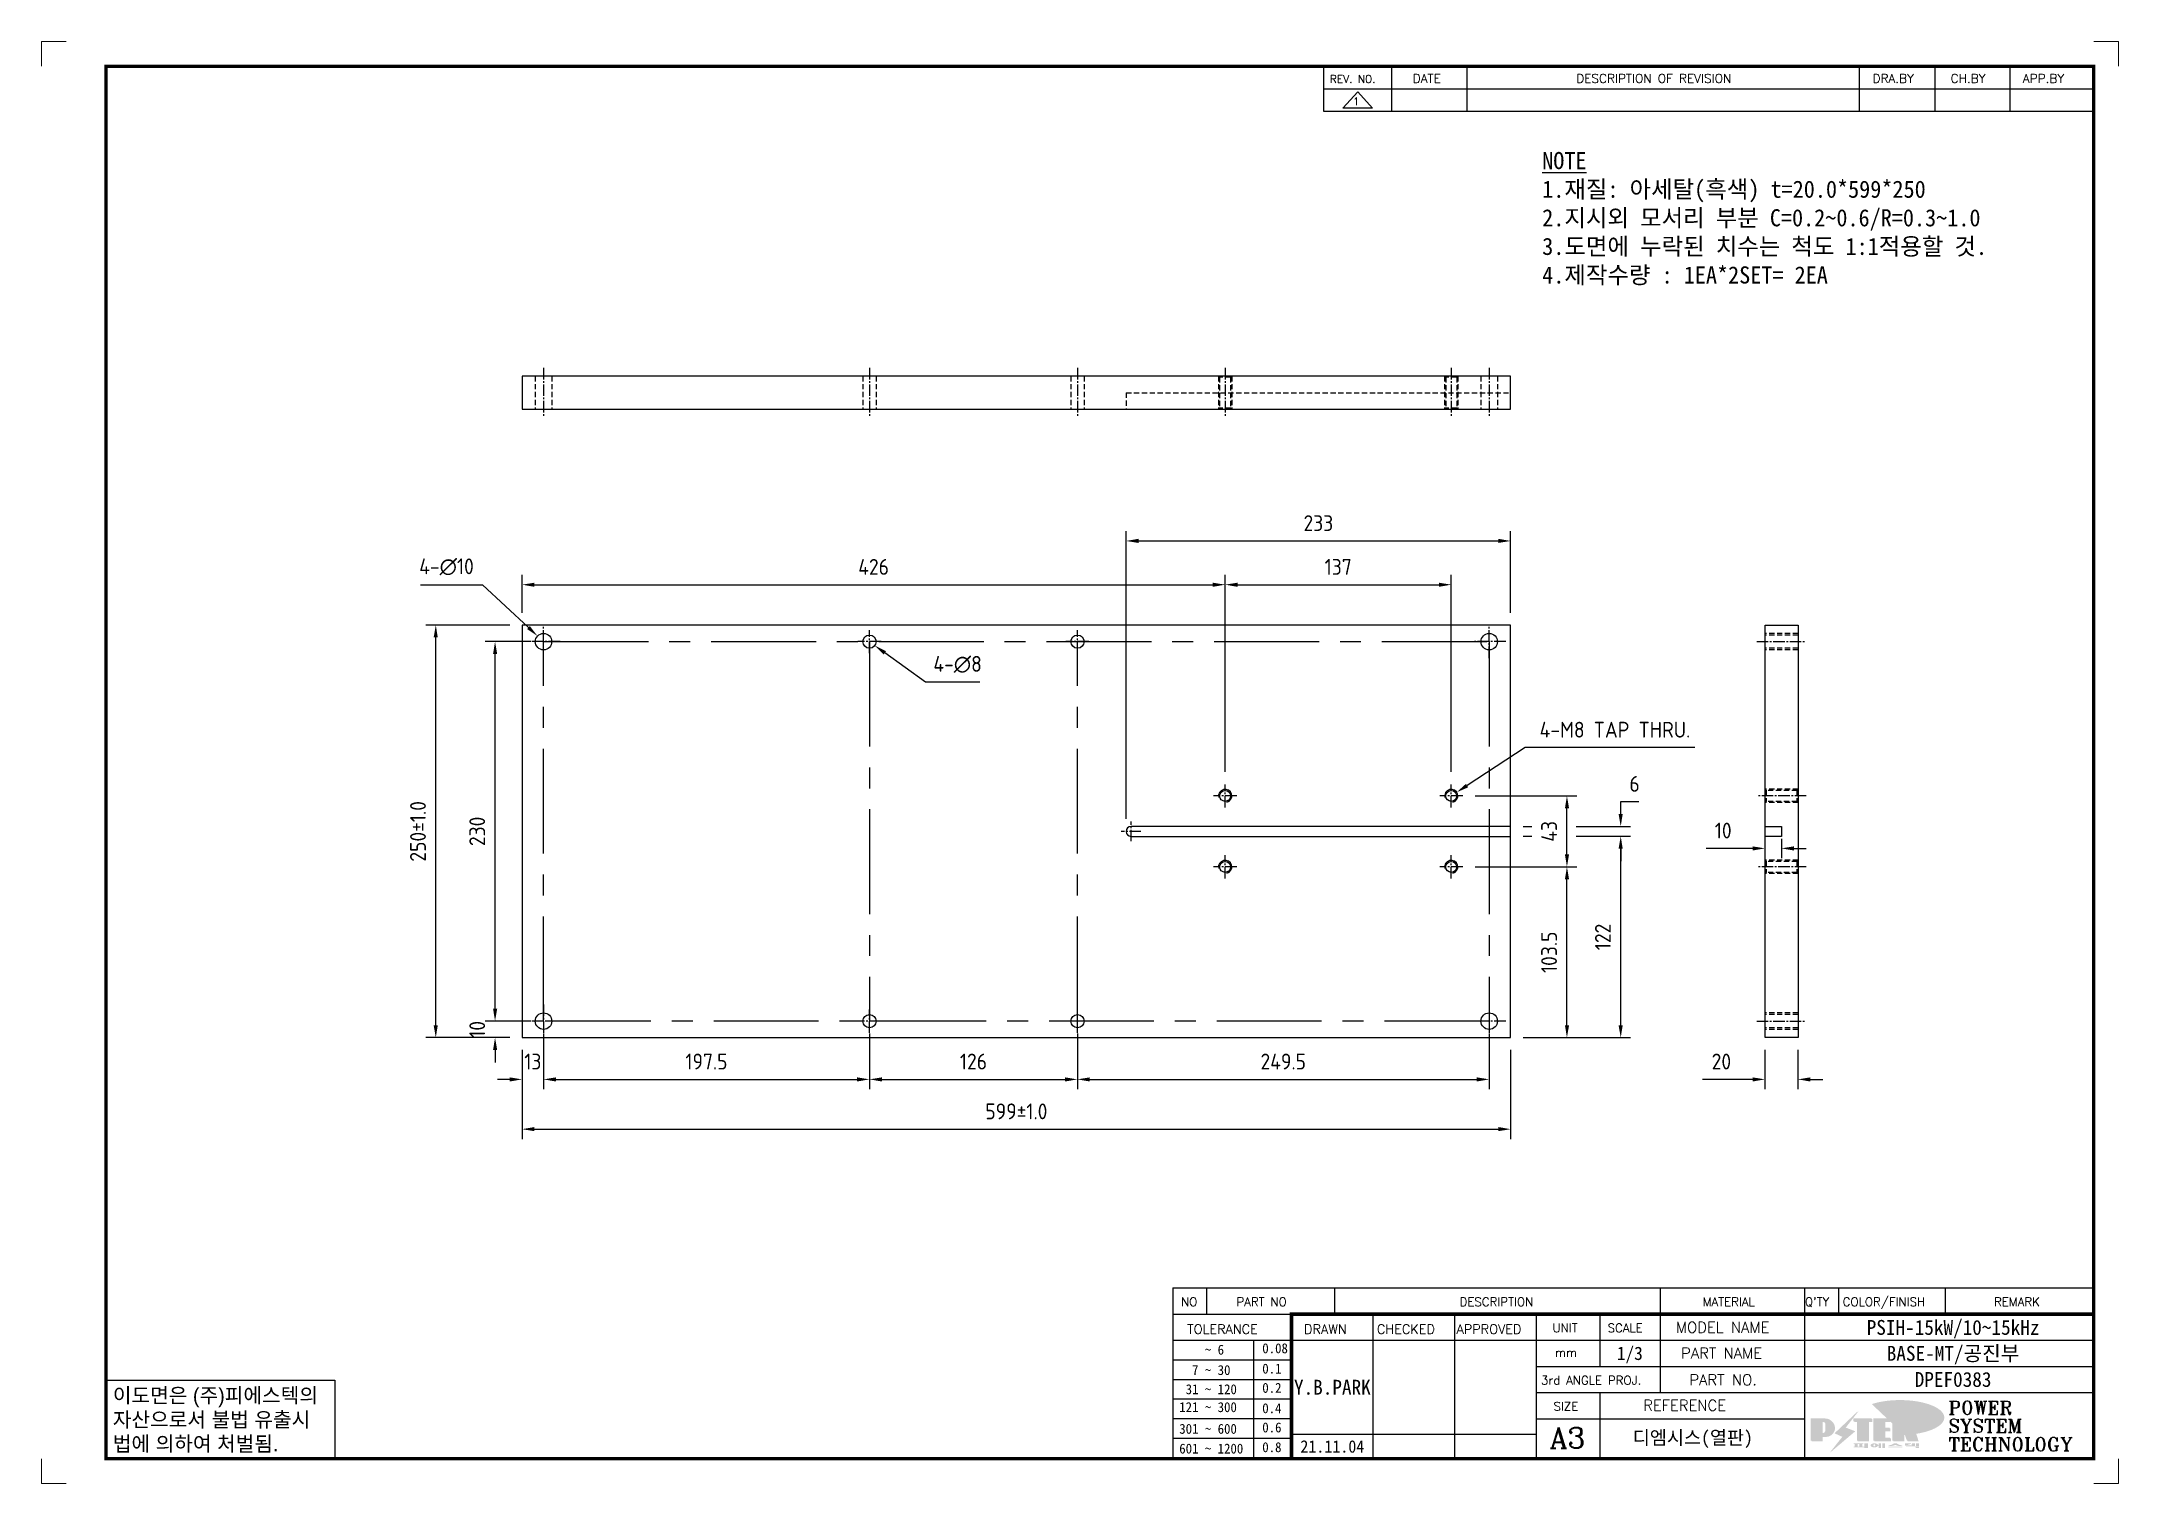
# Model space of a CAD drawing. Header units: millimetres. Extents: x 24815 to 37207, y -9299 to 5469.
# Drawn here: x 25903 to 27161, y -6029 to -5155 of the extents above; entities that cross this region are included whole.
import ezdxf
from ezdxf.enums import TextEntityAlignment as Align

# ---------------------------------------------------------------- set-up
doc = ezdxf.new("R2010")
doc.units = ezdxf.units.MM
for name, pattern in [('CENTER1', [10, 7, -1, 1, -1]), ('CENTERX2', [101.6, 63.5, -12.7, 12.7, -12.7]), ('HIDDEN2', [4.7625, 3.175, -1.5875])]:
    doc.linetypes.add(name, pattern=pattern)
for name, color, linetype in [('______', 7, 'Continuous'), ('FORMAT-1', 7, 'Continuous'), ('line', 3, 'Continuous'), ('THIN', 3, 'Continuous')]:
    doc.layers.add(name, color=color, linetype=linetype)
doc.styles.add('h1', font='')
doc.styles.add('HAN', font='')
doc.styles.add('RC', font='ROMANC.SHX')
doc.styles.add('ROMANT', font='romant')
doc.styles.get("Standard").update_dxf_attribs({"font": 'ISOCP.SHX', "bigfont": 'WHGTXT.SHX'})
doc.styles.get('h1').set_extended_font_data('New Gulim')
doc.styles.get('HAN').set_extended_font_data('GulimChe')
doc.dimstyles.new('PS-3', dxfattribs={"dimscale": 3, "dimtxt": 3.2, "dimasz": 2.5, "dimexe": 2, "dimexo": 2.5, "dimgap": 2, "dimtad": 1, "dimtoh": 1, "dimrnd": 0.05, "dimzin": 12, "dimdsep": 46, "dimtxsty": 'Standard', "dimcen": 0, "dimclrt": 2, "dimazin": 3, "dimtfac": 1, "dimtofl": 0, "dimtmove": 0, "dimatfit": 3, "dimfxl": 0, "dimtolj": 1, "dimtzin": 0, "dimarcsym": 0})

msp = doc.modelspace()

# ---------------------------------------------------------------- texts
at = {"color": 2, "insert": (26812.019, -5221.877), "char_height": 10.395, "width": 418.48398, "attachment_point": 1, "style": 'HAN'}
msp.add_mtext('{\\LNOTE\\P}1.재질: 아세탈(흑색) t=20.0*599*250\\P2.지시외 모서리 부분 C=0.2~0.6/R=0.3~1.0\\P3.도면에 누락된 치수는 척도 1:1적용할 것.\\P{\\C1;4.제작수량 : 1EA*2SET= 2EA}', dxfattribs=at)

# ---------------------------------------------------------------- blocks, each defined once
blk = doc.blocks.new('re3')
at = {"color": 180}
for p, q in [((0, 0), (0, -4.55)), ((6.87, -0.64), (3.86, -3.91)), ((9.88, -3.91), (3.86, -3.91)), ((6.87, -0.64), (9.88, -3.91)), ((13.74, -4.55), (13.74, 0)), ((28.97, -4.55), (28.97, 0)), ((108.25, -4.55), (108.25, 0)), ((123.49, -4.55), (123.49, 0)), ((138.64, -4.55), (138.64, 0)), ((0, -4.55), (155.53, -4.55))]:
    blk.add_line(p, q, dxfattribs=at)
at = {"color": 2, "style": 'RC', "oblique": 15}
blk.add_attdef('REV.NO', text='', height=1.56, dxfattribs=at).set_placement((6.59, -2.56), align=Align.MIDDLE_CENTER)
blk.add_attdef('-1', text='', height=1.56, dxfattribs=at).set_placement((9.37, -1.66), align=Align.MIDDLE_LEFT)
at = {"color": 2, "style": 'HAN'}
for tag, p in [('REV.-DATE', (21.36, -2.28)), ('DRA.BY', (115.87, -2.28)), ('CH.BY', (131.07, -2.28)), ('APP.BY', (147.09, -2.28))]:
    blk.add_attdef(tag, text='', height=2.5, dxfattribs=at).set_placement(p, align=Align.MIDDLE_CENTER)
blk.add_attdef('DESCRIPTION-OF-REVISION', text='', height=2.5, dxfattribs=at).set_placement((31.61, -2.28), align=Align.MIDDLE_LEFT)
blk = doc.blocks.new('t3')
for p, q in [((0, 15.88), (46.25, 15.88)), ((0, 15.88), (0, 0)), ((46.25, 15.88), (46.25, 0)), ((0, 0), (46.25, 0))]:
    blk.add_line(p, q)
at = {"color": 1, "style": 'h1'}
for s, p in [('이도면은 (주)피에스텍의', (1.4, 11.29)), ('자산으로서 불법 유출시', (1.4, 6.41)), ('법에 의하여 처벌됨.', (1.4, 1.52))]:
    blk.add_text(s, height=3, dxfattribs=at).set_placement(p)
blk = doc.blocks.new('new LOGO')
at = {"layer": 'line'}
h = blk.add_hatch(color=1, dxfattribs=at)
h.paths.add_polyline_path([(41.5, 16.4), (54.3, 16.4, 1), (54.3, 82.9), (0, 82.9), (0, -0.1), (41.5, -0.1)])
h.paths.add_polyline_path([(41.5, 27.9), (41.5, 71.9), (43.6, 71.9, -0.414214), (54.6, 60.9), (54.6, 38.9, -0.414214), (43.6, 27.9)], flags=16)
h.paths.add_polyline_path([(214.7, 71.9), (227.5, 71.9), (227.5, 82.9), (159.7, 82.9), (159.7, 71.9), (172.5, 71.9), (172.5, -0.1), (214.7, -0.1)])
h.paths.add_polyline_path([(276, 37.4), (294.8, 37.4), (294.8, 49.1), (276, 49.1), (276, 71.9), (294.8, 71.9), (294.8, 82.9), (234.5, 82.9), (234.5, -0.1), (297, -0.1), (297, 10.9), (276, 10.9)])
h.paths.add_polyline_path([(347.2, 35.2), (359.7, -0.1), (400.5, -0.1), (379.6, 66.8), (399.7, 82.9), (380.6, 82.9), (347.2, 61.6), (347.2, 82.9), (305.5, 82.9), (305.5, -0.1), (347.2, -0.1)])
h = blk.add_hatch(color=250, dxfattribs=at)
h.paths.add_polyline_path([(44.5, 69.4), (46.6, 69.4, -0.129793), (52, 68, 0.221832), (43.6, 71.9), (41.5, 71.9), (41.5, 27.9), (43.6, 27.9, 0.02048), (44.5, 28)], flags=17)
h.paths.add_polyline_path([(44.5, 13.9), (57.3, 13.9, 0.72362), (77.1, 73.9, -0.679777), (54.3, 16.4), (41.5, 16.4), (41.5, -0.1), (3, -0.1), (3, -2.6), (44.5, -2.6)])
h.paths.add_polyline_path([(117.9, 14.2), (71.5, -44.4), (77.1, -39.6), (120.8, 15.6), (92, 28.9), (173.3, 106), (177.5, 111.4), (89.1, 27.6)])
h.paths.add_polyline_path([(162.7, 71.9), (162.7, 69.4), (172.5, 69.4), (172.5, 71.9)], flags=17)
h.paths.add_polyline_path([(217.7, 69.4), (230.5, 69.4), (230.5, 80.4), (227.5, 80.4), (227.5, 71.9), (214.7, 71.9), (214.7, -0.1), (175.5, -0.1), (175.5, -2.6), (217.7, -2.6)])
h.paths.add_polyline_path([(297.8, 46.6), (294.8, 46.6), (294.8, 37.4), (276, 37.4), (276, 10.9), (279, 10.9), (279, 34.9), (297.8, 34.9)])
h.paths.add_polyline_path([(300, 8.4), (297, 8.4), (297, -0.1), (237.5, -0.1), (237.5, -2.6), (300, -2.6)])
h.paths.add_polyline_path([(297.8, 80.4), (294.8, 80.4), (294.8, 71.9), (276, 71.9), (276, 49.1), (279, 49.1), (279, 69.4), (297.8, 69.4)])
h.paths.add_polyline_path([(350.2, 80.4), (347.2, 80.4), (347.2, 61.6), (350.2, 63.5)])
h.paths.add_polyline_path([(350.2, 26.7), (347.2, 35.2), (347.2, -0.1), (308.5, -0.1), (308.5, -2.6), (350.2, -2.6)])
h.paths.add_polyline_path([(402.7, 80.4), (396.5, 80.4), (379.6, 66.8), (400.5, -0.1), (361.8, -0.1), (362.7, -2.6), (403.5, -2.6), (382.6, 64.3)])
blk.add_hatch(color=5, dxfattribs=at).paths.add_polyline_path([(166.3, 35), (131, 49), (180.4, 112.7), (92, 28.9), (120.8, 15.6), (74.4, -43)])
h = blk.add_hatch(color=253, dxfattribs=at)
edge = h.paths.add_edge_path()
edge.add_ellipse((333.9, 86.4), major_axis=(-165.9, 0), ratio=0.39426, start_angle=111.51268, end_angle=334.46902)
edge.add_ellipse((314.1, 81.2), major_axis=(-153.7, 0), ratio=0.40699, start_angle=121.30662, end_angle=327.74369, ccw=False)
edge.add_line((394, 27.8), (394.7, 25.6))
h = blk.add_hatch(color=250, dxfattribs=at)
edge = h.paths.add_edge_path()
edge.add_ellipse((237.8, -17.6), major_axis=(-14.3, 0), ratio=0.526336, start_angle=192.2456, end_angle=269.07481)
edge.add_line((238.1, -10.1), (237.6, -10.1))
edge.add_ellipse((237.8, -17.6), major_axis=(-14.3, 0), ratio=0.526336, start_angle=270.92519, end_angle=449.07481)
edge.add_line((237.6, -25.1), (238.1, -25.1))
edge.add_ellipse((237.8, -17.6), major_axis=(-14.3, 0), ratio=0.526336, start_angle=450.92519, end_angle=527.7544)
edge.add_line((251.7, -19.2), (254.1, -19.2))
edge.add_line((254.1, -19.2), (254.1, -27.1))
edge.add_line((254.1, -27.1), (263.1, -27.1))
edge.add_line((263.1, -27.1), (263.1, -10.1))
edge.add_line((263.1, -10.1), (254.1, -10.1))
edge.add_line((254.1, -10.1), (254.1, -16))
edge.add_line((254.1, -16), (251.7, -16))
h.paths.add_polyline_path([(241, -16.4), (241, -18.7, -1), (234.4, -18.7), (234.4, -16.4, -1)], flags=16)
h.paths.add_polyline_path([(278.2, -10.1), (268.1, -10.1), (268.1, -27.1), (278.2, -27.1)])
h.paths.add_polyline_path([(310.3, -10.1), (310.3, -11.1, -0.157169), (289.3, -17.5), (294, -19.9, 0.128407), (316.3, -15.9, 0.128407), (338.6, -19.9), (343.3, -17.5, -0.157169), (322.2, -11.1), (322.2, -10.1)])
h.paths.add_polyline_path([(342.1, -25.1), (342.1, -22.3), (290.4, -22.3), (290.4, -25.1)])
h.paths.add_polyline_path([(352, -10.1), (352, -16.2, 0.414214), (354, -18.2), (378.7, -18.2), (378.7, -19.6), (390.2, -19.6), (390.2, -10.1), (378.7, -10.1), (378.7, -13.6), (374.7, -13.6), (374.7, -15.1), (378.7, -15.1), (378.7, -16.2), (364.7, -16.2), (364.7, -15.1), (371.2, -15.1), (371.2, -13.6), (364.7, -13.6), (364.7, -12.6), (374.7, -12.6), (374.7, -10.1)])
h.paths.add_polyline_path([(393.8, -10.1), (393.8, -19.6), (405, -19.6), (405, -10.1)])
h.paths.add_polyline_path([(405, -27.1), (405, -20.9), (356.8, -20.9), (356.8, -23), (391.8, -23), (391.8, -27.1)])
h.paths.add_polyline_path([(200.4, -10.1), (200.4, -22.3), (193.2, -22.3), (193.2, -12.6), (196.6, -12.6), (196.6, -10.1), (161, -10.1), (161, -12.6), (164.5, -12.6), (164.5, -22.3), (161, -22.3), (161, -25.1), (200.4, -25.1), (200.4, -27.1), (213.9, -27.1), (213.9, -10.1)])
h.paths.add_polyline_path([(182, -12.6), (175.6, -12.6), (175.6, -22.3), (182, -22.3)], flags=17)
blk = doc.blocks.new('format-3')
at = {"color": 3, "lineweight": 9}
for p, q in [((0, 286.3), (0, 291.3)), ((5, 291.3), (0, 291.3)), ((414.5, 291.3), (419.5, 291.3)), ((419.5, 286.3), (419.5, 291.3)), ((0, 5), (0, 0)), ((419.5, 5), (419.5, 0)), ((5, 0), (0, 0)), ((414.5, 0), (419.5, 0))]:
    blk.add_line(p, q, dxfattribs=at)
at = {"color": 180}
for p, q in [((258.97, 281.75), (258.97, 286.3)), ((272.71, 281.75), (272.71, 286.3)), ((287.94, 281.75), (287.94, 286.3)), ((367.22, 281.75), (367.22, 286.3)), ((382.45, 281.75), (382.45, 286.3)), ((397.61, 281.75), (397.61, 286.3)), ((258.97, 281.75), (414.5, 281.75)), ((228.5, 39.49), (228.5, 5)), ((228.5, 39.49), (414.5, 39.49)), ((235.29, 39.49), (235.29, 34.21)), ((261.24, 34.21), (261.24, 39.49)), ((326.9, 39.49), (326.9, 34.21)), ((356.11, 39.49), (356.11, 34.21)), ((362.93, 39.49), (362.93, 34.21)), ((384.48, 39.49), (384.48, 34.21)), ((228.5, 34.21), (252.48, 34.21)), ((268.96, 5), (268.96, 34.21)), ((285.45, 5), (285.45, 34.21)), ((301.94, 5), (301.94, 34.21)), ((314.72, 34.21), (314.72, 23.65)), ((326.9, 34.21), (326.9, 18.37)), ((356.11, 34.21), (356.11, 5)), ((228.5, 28.93), (252.48, 28.93)), ((244.89, 5.23), (244.89, 28.93)), ((252.48, 28.93), (414.5, 28.93)), ((228.5, 24.98), (252.48, 24.98)), ((228.5, 21.03), (252.48, 21.03)), ((301.94, 23.65), (414.5, 23.65)), ((228.5, 17.08), (252.48, 17.08)), ((301.94, 18.37), (414.5, 18.37)), ((314.72, 18.37), (314.72, 5)), ((228.5, 13.13), (252.48, 13.13)), ((301.94, 13.09), (356.11, 13.09)), ((228.5, 9.18), (252.48, 9.18)), ((252.48, 9.95), (301.94, 9.95))]:
    blk.add_line(p, q, dxfattribs=at)
at = {"const_width": 0.7}
blk.add_lwpolyline([(252.48, 5), (252.48, 34.21), (414.5, 34.21)], dxfattribs=at)
at = {"layer": 'FORMAT-1', "const_width": 0.7}
blk.add_lwpolyline([(13, 5), (13, 286.3), (414.5, 286.3), (414.5, 5)], close=True, dxfattribs=at)
blk.add_blockref('t3', (13, 5))
at = {"xscale": 0.05400000000000027, "yscale": 0.05400000000000027, "zscale": 0.05400000000000027}
blk.add_blockref('new LOGO', (357.35, 8.65), dxfattribs=at)
at = {"color": 2}
for s, height, style, p in [('REV. NO.', 1.56, 'RC', (260.23, 282.95)), ('DATE', 1.788, 'RC', (276.95, 282.94)), ('DESCRIPTION OF REVISION', 1.7875, 'RC', (309.98, 282.94)), ('DRA.BY', 1.788, 'RC', (369.83, 282.94)), ('CH.BY', 1.788, 'RC', (385.59, 282.94)), ('APP.BY', 1.788, 'RC', (400.18, 282.94)), ('COLOR/FINISH', 1.7424, 'RC', (363.8, 35.83)), ('NO', 1.742, 'RC', (230.16, 35.83)), ('PART NO', 1.742, 'RC', (241.36, 35.83)), ('DESCRIPTION', 1.7424, 'RC', (286.43, 35.83)), ('MATERIAL', 1.742, 'RC', (335.52, 35.83)), ("Q'TY", 1.742, 'RC', (356.17, 35.83)), ('REMARK', 1.742, 'RC', (394.37, 35.83)), (' TOLERANCE', 1.9, 'RC', (230.11, 30.22)), ('DRAWN', 1.9, 'RC', (255, 30.22)), ('CHECKED', 1.9, 'RC', (269.71, 30.22)), ('APPROVED', 1.9, 'RC', (285.8, 30.22)), ('UNIT', 1.742, 'RC', (305.19, 30.55)), ('SCALE', 1.742, 'RC', (316.32, 30.55)), ('MODEL NAME', 2.178, 'RC', (330.12, 30.46)), ('    ~ 6', 2, 'HAN', (229.8, 26.03)), ('0.08', 2, 'HAN', (246.57, 26.31)), ('mm', 1.742, 'RC', (305.67, 25.56)), ('PART NAME', 2.178, 'RC', (331.17, 25.24)), ('  7 ~ 30', 2, 'HAN', (229.8, 21.91)), ('0.1', 2, 'HAN', (246.57, 22.2)), ('3rd ANGLE PROJ.', 1.7424, 'RC', (302.87, 19.97)), ('PART NO.', 2.178, 'RC', (332.84, 19.85)), (' 31 ~ 120', 2, 'HAN', (229.8, 18.04)), ('0.2', 2, 'HAN', (246.57, 18.32)), ('REFERENCE', 2.178, 'RC', (323.52, 14.69)), ('121 ~ 300', 2, 'HAN', (229.8, 14.42)), ('0.4', 2, 'HAN', (246.57, 14.2)), ('SIZE', 1.742, 'RC', (305.39, 14.71)), ('301 ~ 600', 2, 'HAN', (229.8, 10.04)), ('0.6', 2, 'HAN', (246.57, 10.32)), ('601 ~ 1200', 2, 'HAN', (229.8, 6.05)), ('0.8', 2, 'HAN', (246.57, 6.33))]:
    blk.add_text(s, height=height, dxfattribs=dict(at, style=style)).set_placement(p)
at = {"style": 'ROMANT'}
for s, p in [('POWER', (385.15, 13.96)), ('SYSTEM', (385.15, 10.31)), ('TECHNOLOGY', (385.15, 6.56))]:
    blk.add_text(s, height=2.7, dxfattribs=at).set_placement(p)
at = {"color": 2, "lineweight": 25, "style": 'RC'}
blk.add_text('A3', height=4.182, dxfattribs=at).set_placement((304.61, 7.14))
at = {"style": 'HAN'}
for tag, height, p in [('MODEL-NAME', 3, (386.1, 31.53)), ('SCALE', 2.7, (320.81, 26.29)), ('PART-NAME', 3, (386.1, 26.29)), ('CH-BY', 3, (277.21, 19.44)), ('PART-NO', 3, (386.1, 21.01)), ('DRA-BY', 3, (260.72, 19.44)), ('APP-BY', 3, (293.7, 19.44)), ('DRA-DATE', 2.5, (260.72, 7.47)), ('CH-DATE', 2.5, (277.21, 7.47)), ('APP-DATE', 2.5, (293.7, 7.47)), ('관련업체', 3, (333.52, 9.26))]:
    blk.add_attdef(tag, text='', height=height, dxfattribs=at).set_placement(p, align=Align.MIDDLE_CENTER)
blk = doc.blocks.new('*D1211')
at = {"color": 0, "lineweight": -2, "ltscale": 10}
for p, q in [((26206.9, -5756.1), (26206.9, -5789.9)), ((26193.9, -5766.1), (26193.9, -5789.9)), ((26186.4, -5783.9), (26178.9, -5783.9)), ((26214.4, -5783.9), (26221.9, -5783.9))]:
    blk.add_line(p, q, dxfattribs=at)
at = {"color": 0, "ltscale": 10}
for points in [[(26186.4, -5782.7), (26186.4, -5785.2), (26193.9, -5783.9)], [(26214.4, -5782.7), (26214.4, -5785.2), (26206.9, -5783.9)]]:
    blk.add_solid(points, dxfattribs=at)
at = {"layer": 'Defpoints', "color": 0, "ltscale": 10}
for p in [(26206.9, -5748.6), (26193.9, -5758.6), (26206.9, -5783.9)]:
    blk.add_point(p, dxfattribs=at)
at = {"color": 2, "ltscale": 10, "insert": (26200.4, -5773.1), "char_height": 9.6, "attachment_point": 5}
blk.add_mtext('\\A1;13', dxfattribs=at)
blk = doc.blocks.new('*D1212')
at = {"color": 0, "lineweight": -2, "ltscale": 10}
for p, q in [((26206.9, -5756.1), (26206.9, -5789.9)), ((26404.4, -5756.1), (26404.4, -5789.9)), ((26214.4, -5783.9), (26396.9, -5783.9))]:
    blk.add_line(p, q, dxfattribs=at)
at = {"color": 0, "ltscale": 10}
for points in [[(26214.4, -5782.7), (26214.4, -5785.2), (26206.9, -5783.9)], [(26396.9, -5782.7), (26396.9, -5785.2), (26404.4, -5783.9)]]:
    blk.add_solid(points, dxfattribs=at)
at = {"layer": 'Defpoints', "color": 0, "ltscale": 10}
for p in [(26206.9, -5748.6), (26404.4, -5748.6), (26404.4, -5783.9)]:
    blk.add_point(p, dxfattribs=at)
at = {"color": 2, "ltscale": 10, "insert": (26305.6, -5773.1), "char_height": 9.6, "attachment_point": 5}
blk.add_mtext('\\A1;197.5', dxfattribs=at)
blk = doc.blocks.new('*D1213')
at = {"color": 0, "lineweight": -2, "ltscale": 10}
for p, q in [((26404.4, -5756.1), (26404.4, -5789.9)), ((26530.4, -5756.1), (26530.4, -5789.9)), ((26411.9, -5783.9), (26522.9, -5783.9))]:
    blk.add_line(p, q, dxfattribs=at)
at = {"color": 0, "ltscale": 10}
for points in [[(26411.9, -5782.7), (26411.9, -5785.2), (26404.4, -5783.9)], [(26522.9, -5782.7), (26522.9, -5785.2), (26530.4, -5783.9)]]:
    blk.add_solid(points, dxfattribs=at)
at = {"layer": 'Defpoints', "color": 0, "ltscale": 10}
for p in [(26404.4, -5748.6), (26530.4, -5748.6), (26530.4, -5783.9)]:
    blk.add_point(p, dxfattribs=at)
at = {"color": 2, "ltscale": 10, "insert": (26467.4, -5773.1), "char_height": 9.6, "attachment_point": 5}
blk.add_mtext('\\A1;126', dxfattribs=at)
blk = doc.blocks.new('*D1214')
at = {"color": 0, "lineweight": -2}
for p, q in [((26186.4, -5508.6), (26135.6, -5508.6)), ((26141.6, -5751.1), (26141.6, -5516.1)), ((26186.4, -5758.6), (26135.6, -5758.6))]:
    blk.add_line(p, q, dxfattribs=at)
at = {"color": 0}
for points in [[(26140.3, -5516.1), (26142.8, -5516.1), (26141.6, -5508.6)], [(26140.3, -5751.1), (26142.8, -5751.1), (26141.6, -5758.6)]]:
    blk.add_solid(points, dxfattribs=at)
at = {"layer": 'Defpoints', "color": 0}
for p in [(26141.6, -5508.6), (26193.9, -5508.6), (26193.9, -5758.6)]:
    blk.add_point(p, dxfattribs=at)
at = {"color": 2, "insert": (26130.8, -5633.6), "char_height": 9.6, "attachment_point": 5, "rotation": 90}
blk.add_mtext('\\A1;250±1.0', dxfattribs=at)
blk = doc.blocks.new('*D1215')
at = {"color": 0, "lineweight": -2}
for p, q in [((26193.9, -5766.1), (26193.9, -5820.1)), ((26792.9, -5766.1), (26792.9, -5820.1)), ((26201.4, -5814.1), (26785.4, -5814.1))]:
    blk.add_line(p, q, dxfattribs=at)
at = {"color": 0}
for points in [[(26201.4, -5812.8), (26201.4, -5815.3), (26193.9, -5814.1)], [(26785.4, -5812.8), (26785.4, -5815.3), (26792.9, -5814.1)]]:
    blk.add_solid(points, dxfattribs=at)
at = {"layer": 'Defpoints', "color": 0}
for p in [(26193.9, -5758.6), (26792.9, -5758.6), (26792.9, -5814.1)]:
    blk.add_point(p, dxfattribs=at)
at = {"color": 2, "insert": (26493.4, -5803.3), "char_height": 9.6, "attachment_point": 5}
blk.add_mtext('\\A1;599±1.0', dxfattribs=at)
blk = doc.blocks.new('*D1216')
at = {"layer": '______', "color": 0, "lineweight": -2, "ltscale": 10}
for p, q in [((26530.4, -5756.1), (26530.4, -5789.9)), ((26779.9, -5756.1), (26779.9, -5789.9)), ((26537.9, -5783.9), (26772.4, -5783.9))]:
    blk.add_line(p, q, dxfattribs=at)
at = {"layer": '______', "color": 0, "ltscale": 10}
for points in [[(26537.9, -5782.7), (26537.9, -5785.2), (26530.4, -5783.9)], [(26772.4, -5782.7), (26772.4, -5785.2), (26779.9, -5783.9)]]:
    blk.add_solid(points, dxfattribs=at)
at = {"layer": 'Defpoints', "color": 0, "ltscale": 10}
for p in [(26530.4, -5748.6), (26779.9, -5748.6), (26779.9, -5783.9)]:
    blk.add_point(p, dxfattribs=at)
at = {"layer": '______', "color": 2, "ltscale": 10, "insert": (26655.1, -5773.1), "char_height": 9.6, "attachment_point": 5}
blk.add_mtext('\\A1;249.5', dxfattribs=at)
blk = doc.blocks.new('*D1217')
at = {"color": 0, "lineweight": -2}
for p, q in [((26177.5, -5741.1), (26177.5, -5733.6)), ((26199.4, -5748.6), (26171.5, -5748.6)), ((26186.4, -5758.6), (26171.5, -5758.6)), ((26177.5, -5766.1), (26177.5, -5773.6))]:
    blk.add_line(p, q, dxfattribs=at)
at = {"color": 0}
for points in [[(26176.3, -5741.1), (26178.8, -5741.1), (26177.5, -5748.6)], [(26176.3, -5766.1), (26178.8, -5766.1), (26177.5, -5758.6)]]:
    blk.add_solid(points, dxfattribs=at)
at = {"layer": 'Defpoints', "color": 0}
for p in [(26177.5, -5748.6), (26206.9, -5748.6), (26193.9, -5758.6)]:
    blk.add_point(p, dxfattribs=at)
at = {"color": 2, "insert": (26166.7, -5753.6), "char_height": 9.6, "attachment_point": 5, "rotation": 90}
blk.add_mtext('\\A1;10', dxfattribs=at)
blk = doc.blocks.new('*D1218')
at = {"color": 0, "lineweight": -2}
for p, q in [((26199.4, -5518.6), (26171.5, -5518.6)), ((26177.5, -5741.1), (26177.5, -5526.1)), ((26199.4, -5748.6), (26171.5, -5748.6))]:
    blk.add_line(p, q, dxfattribs=at)
at = {"color": 0}
for points in [[(26176.3, -5526.1), (26178.8, -5526.1), (26177.5, -5518.6)], [(26176.3, -5741.1), (26178.8, -5741.1), (26177.5, -5748.6)]]:
    blk.add_solid(points, dxfattribs=at)
at = {"layer": 'Defpoints', "color": 0}
for p in [(26177.5, -5518.6), (26206.9, -5518.6), (26206.9, -5748.6)]:
    blk.add_point(p, dxfattribs=at)
at = {"color": 2, "insert": (26166.7, -5633.6), "char_height": 9.6, "attachment_point": 5, "rotation": 90}
blk.add_mtext('\\A1;230', dxfattribs=at)
blk = doc.blocks.new('*D1219')
at = {"color": 0, "lineweight": -2}
for p, q in [((26193.9, -5501.1), (26193.9, -5478.1)), ((26201.4, -5484.1), (26612.4, -5484.1)), ((26619.9, -5597.6), (26619.9, -5478.1))]:
    blk.add_line(p, q, dxfattribs=at)
at = {"color": 0}
for points in [[(26201.4, -5482.9), (26201.4, -5485.4), (26193.9, -5484.1)], [(26612.4, -5482.9), (26612.4, -5485.4), (26619.9, -5484.1)]]:
    blk.add_solid(points, dxfattribs=at)
at = {"layer": 'Defpoints', "color": 0}
for p in [(26619.9, -5484.1), (26193.9, -5508.6), (26619.9, -5605.1)]:
    blk.add_point(p, dxfattribs=at)
at = {"color": 2, "insert": (26406.9, -5473.3), "char_height": 9.6, "attachment_point": 5}
blk.add_mtext('\\A1;426', dxfattribs=at)
blk = doc.blocks.new('*D1220')
at = {"color": 0, "lineweight": -2}
for p, q in [((26619.9, -5597.6), (26619.9, -5478.1)), ((26627.4, -5484.1), (26749.4, -5484.1)), ((26756.9, -5597.6), (26756.9, -5478.1))]:
    blk.add_line(p, q, dxfattribs=at)
at = {"color": 0}
for points in [[(26627.4, -5482.9), (26627.4, -5485.4), (26619.9, -5484.1)], [(26749.4, -5482.9), (26749.4, -5485.4), (26756.9, -5484.1)]]:
    blk.add_solid(points, dxfattribs=at)
at = {"layer": 'Defpoints', "color": 0}
for p in [(26756.9, -5484.1), (26619.9, -5605.1), (26756.9, -5605.1)]:
    blk.add_point(p, dxfattribs=at)
at = {"color": 2, "insert": (26688.4, -5473.3), "char_height": 9.6, "attachment_point": 5}
blk.add_mtext('\\A1;137', dxfattribs=at)
blk = doc.blocks.new('*D1221')
at = {"color": 0, "lineweight": -2}
for p, q in [((26771.4, -5655.1), (26833, -5655.1)), ((26827, -5751.1), (26827, -5662.6)), ((26800.4, -5758.6), (26833, -5758.6))]:
    blk.add_line(p, q, dxfattribs=at)
at = {"color": 0}
for points in [[(26825.8, -5662.6), (26828.3, -5662.6), (26827, -5655.1)], [(26825.8, -5751.1), (26828.3, -5751.1), (26827, -5758.6)]]:
    blk.add_solid(points, dxfattribs=at)
at = {"layer": 'Defpoints', "color": 0}
for p in [(26763.9, -5655.1), (26827, -5655.1), (26792.9, -5758.6)]:
    blk.add_point(p, dxfattribs=at)
at = {"color": 2, "insert": (26816.2, -5706.9), "char_height": 9.6, "attachment_point": 5, "rotation": 90}
blk.add_mtext('\\A1;103.5', dxfattribs=at)
blk = doc.blocks.new('*D1222')
at = {"color": 0, "lineweight": -2}
for p, q in [((26771.4, -5612.1), (26833, -5612.1)), ((26827, -5647.6), (26827, -5619.6)), ((26771.4, -5655.1), (26833, -5655.1))]:
    blk.add_line(p, q, dxfattribs=at)
at = {"color": 0}
for points in [[(26825.8, -5619.6), (26828.3, -5619.6), (26827, -5612.1)], [(26825.8, -5647.6), (26828.3, -5647.6), (26827, -5655.1)]]:
    blk.add_solid(points, dxfattribs=at)
at = {"layer": 'Defpoints', "color": 0}
for p in [(26763.9, -5612.1), (26827, -5612.1), (26763.9, -5655.1)]:
    blk.add_point(p, dxfattribs=at)
at = {"color": 2, "insert": (26816.2, -5633.6), "char_height": 9.6, "attachment_point": 5, "rotation": 90}
blk.add_mtext('\\A1;43', dxfattribs=at)
blk = doc.blocks.new('*D1223')
at = {"color": 0, "lineweight": -2}
for p, q in [((26800.4, -5636.6), (26805.8, -5636.6)), ((26832.7, -5636.6), (26865.6, -5636.6)), ((26859.6, -5751.1), (26859.6, -5644.1)), ((26800.4, -5758.6), (26865.6, -5758.6))]:
    blk.add_line(p, q, dxfattribs=at)
at = {"color": 0}
for points in [[(26858.3, -5644.1), (26860.8, -5644.1), (26859.6, -5636.6)], [(26858.3, -5751.1), (26860.8, -5751.1), (26859.6, -5758.6)]]:
    blk.add_solid(points, dxfattribs=at)
at = {"layer": 'Defpoints', "color": 0}
for p in [(26792.9, -5636.6), (26859.6, -5636.6), (26792.9, -5758.6)]:
    blk.add_point(p, dxfattribs=at)
at = {"color": 2, "insert": (26848.8, -5697.6), "char_height": 9.6, "attachment_point": 5, "rotation": 90}
blk.add_mtext('\\A1;122', dxfattribs=at)
blk = doc.blocks.new('*D1224')
at = {"color": 0, "lineweight": -2}
for p, q in [((26859.6, -5623.1), (26859.6, -5615.6)), ((26859.6, -5615.6), (26870.5, -5615.6)), ((26800.4, -5630.6), (26805.8, -5630.6)), ((26800.4, -5636.6), (26805.8, -5636.6)), ((26832.7, -5630.6), (26865.6, -5630.6)), ((26832.7, -5636.6), (26865.6, -5636.6)), ((26859.6, -5644.1), (26859.6, -5651.6))]:
    blk.add_line(p, q, dxfattribs=at)
at = {"color": 0}
for points in [[(26858.3, -5623.1), (26860.8, -5623.1), (26859.6, -5630.6)], [(26858.3, -5644.1), (26860.8, -5644.1), (26859.6, -5636.6)]]:
    blk.add_solid(points, dxfattribs=at)
at = {"layer": 'Defpoints', "color": 0}
for p in [(26792.9, -5630.6), (26792.9, -5636.6), (26859.6, -5630.6)]:
    blk.add_point(p, dxfattribs=at)
at = {"color": 2, "insert": (26868, -5604.8), "char_height": 9.6, "attachment_point": 5}
blk.add_mtext('\\A1;6', dxfattribs=at)
blk = doc.blocks.new('*D1225')
at = {"color": 0, "lineweight": -2}
for p, q in [((26559.9, -5626.1), (26559.9, -5451.6)), ((26567.4, -5457.6), (26785.4, -5457.6)), ((26792.9, -5501.1), (26792.9, -5451.6))]:
    blk.add_line(p, q, dxfattribs=at)
at = {"color": 0}
for points in [[(26567.4, -5456.3), (26567.4, -5458.8), (26559.9, -5457.6)], [(26785.4, -5456.3), (26785.4, -5458.8), (26792.9, -5457.6)]]:
    blk.add_solid(points, dxfattribs=at)
at = {"layer": 'Defpoints', "color": 0}
for p in [(26792.9, -5457.6), (26792.9, -5508.6), (26559.9, -5633.6)]:
    blk.add_point(p, dxfattribs=at)
at = {"color": 2, "insert": (26676.4, -5446.8), "char_height": 9.6, "attachment_point": 5}
blk.add_mtext('\\A1;233', dxfattribs=at)
blk = doc.blocks.new('*D1226')
at = {"color": 0, "lineweight": -2}
for p, q in [((26939.5, -5643.9), (26911.4, -5643.9)), ((26947, -5638.1), (26947, -5649.9)), ((26957, -5638.1), (26957, -5649.9)), ((26964.5, -5643.9), (26972, -5643.9))]:
    blk.add_line(p, q, dxfattribs=at)
at = {"color": 0}
for points in [[(26939.5, -5642.7), (26939.5, -5645.2), (26947, -5643.9)], [(26964.5, -5642.7), (26964.5, -5645.2), (26957, -5643.9)]]:
    blk.add_solid(points, dxfattribs=at)
at = {"layer": 'Defpoints', "color": 0}
for p in [(26947, -5630.6), (26957, -5630.6), (26957, -5643.9)]:
    blk.add_point(p, dxfattribs=at)
at = {"color": 2, "insert": (26921.7, -5633.1), "char_height": 9.6, "attachment_point": 5}
blk.add_mtext('\\A1;10', dxfattribs=at)
blk = doc.blocks.new('*D1227')
at = {"color": 0, "lineweight": -2}
for p, q in [((26947, -5766.1), (26947, -5789.9)), ((26967, -5766.1), (26967, -5789.9)), ((26939.5, -5783.9), (26909.2, -5783.9)), ((26974.5, -5783.9), (26982, -5783.9))]:
    blk.add_line(p, q, dxfattribs=at)
at = {"color": 0}
for points in [[(26939.5, -5782.7), (26939.5, -5785.2), (26947, -5783.9)], [(26974.5, -5782.7), (26974.5, -5785.2), (26967, -5783.9)]]:
    blk.add_solid(points, dxfattribs=at)
at = {"layer": 'Defpoints', "color": 0}
for p in [(26947, -5758.6), (26967, -5758.6), (26947, -5783.9)]:
    blk.add_point(p, dxfattribs=at)
at = {"color": 2, "insert": (26920.6, -5773.1), "char_height": 9.6, "attachment_point": 5}
blk.add_mtext('\\A1;20', dxfattribs=at)
blk = doc.blocks.new('*D1228')
at = {"color": 0, "lineweight": -2}
for p, q in [((26132.3, -5484.1), (26169.9, -5484.1)), ((26169.9, -5484.1), (26197.8, -5510.1))]:
    blk.add_line(p, q, dxfattribs=at)
at = {"color": 0}
blk.add_solid([(26198.6, -5509.2), (26196.9, -5511), (26203.2, -5515.2)], dxfattribs=at)
at = {"layer": 'Defpoints', "color": 0}
for p in [(26203.2, -5515.2), (26210.6, -5522)]:
    blk.add_point(p, dxfattribs=at)
at = {"color": 2, "insert": (26148.1, -5473.3), "char_height": 9.6, "attachment_point": 5}
blk.add_mtext('\\A1;4-∅10', dxfattribs=at)
blk = doc.blocks.new('*D1229')
at = {"color": 0, "lineweight": -2}
for p, q in [((26438.3, -5543.2), (26413.7, -5525.4)), ((26471.2, -5543.2), (26438.3, -5543.2))]:
    blk.add_line(p, q, dxfattribs=at)
at = {"color": 0}
blk.add_solid([(26414.4, -5524.4), (26413, -5526.4), (26407.6, -5521)], dxfattribs=at)
at = {"layer": 'Defpoints', "color": 0}
for p in [(26401.2, -5516.3), (26407.6, -5521)]:
    blk.add_point(p, dxfattribs=at)
at = {"color": 2, "insert": (26457.8, -5532.4), "char_height": 9.6, "attachment_point": 5}
blk.add_mtext('\\A1;4-∅8', dxfattribs=at)
blk = doc.blocks.new('*D1230')
at = {"color": 0, "lineweight": -2}
for p, q in [((26801.6, -5582.8), (26766.5, -5605.8)), ((26904.5, -5582.8), (26801.6, -5582.8))]:
    blk.add_line(p, q, dxfattribs=at)
at = {"color": 0}
blk.add_solid([(26765.8, -5604.8), (26767.2, -5606.9), (26760.2, -5609.9)], dxfattribs=at)
at = {"layer": 'Defpoints', "color": 0}
for p in [(26760.2, -5609.9), (26753.6, -5614.3)]:
    blk.add_point(p, dxfattribs=at)
at = {"color": 2, "insert": (26856.1, -5572), "char_height": 9.6, "attachment_point": 5}
blk.add_mtext('\\A1;4-M8 TAP THRU.', dxfattribs=at)

# ---------------------------------------------------------------- dimensions: what is measured, and where the dimension line sits
for base, p1, p2, picture, middle in [((26792.897, -5457.56), (26559.897, -5633.628), (26792.897, -5508.628), '*D1225', (26676.397, -5446.759)), ((26619.897, -5484.126), (26193.897, -5508.628), (26619.897, -5605.128), '*D1219', (26406.897, -5473.325)), ((26756.897, -5484.126), (26619.897, -5605.128), (26756.897, -5605.128), '*D1220', (26688.397, -5473.326)), ((26947.034, -5783.908), (26967.034, -5758.628), (26947.034, -5758.628), '*D1227', (26920.628, -5773.107))]:
    dim = msp.add_linear_dim(base=base, p1=p1, p2=p2, dimstyle='PS-3')
    dim.commit()
    dim.dimension.update_dxf_attribs({"geometry": picture, "text_midpoint": middle})
for p1, p2, text, picture, middle in [((26210.552, -5522.041), (26203.243, -5515.216), '4-<>', '*D1228', (26148.101, -5484.126)), ((26401.156, -5516.285), (26407.639, -5520.972), '4-<>', '*D1229', (26457.779, -5543.17)), ((26753.551, -5614.32), (26760.244, -5609.937), '4-M8 TAP THRU.', '*D1230', (26856.061, -5582.841))]:
    dim = msp.add_diameter_dim_2p(p1=p1, p2=p2, text=text, dimstyle='PS-3')
    dim.commit()
    dim.dimension.update_dxf_attribs({"geometry": picture, "text_midpoint": middle, "dimtype": 163})
for base, p1, p2, override, picture, middle in [((26141.589, -5508.628), (26193.897, -5758.628), (26193.897, -5508.628), {"dimtol": 1, "dimtp": 1, "dimtm": 1, "dimtdec": 1}, '*D1214', (26130.788, -5633.628)), ((26177.502, -5518.628), (26206.897, -5748.628), (26206.897, -5518.628), {"dimtmove": 1}, '*D1218', (26166.701, -5633.628))]:
    dim = msp.add_linear_dim(base=base, p1=p1, p2=p2, angle=90, dimstyle='PS-3', override=override)
    dim.commit()
    dim.dimension.update_dxf_attribs({"geometry": picture, "text_midpoint": middle})
for base, p1, p2, picture, middle in [((26859.58, -5630.628), (26792.897, -5636.628), (26792.897, -5630.628), '*D1224', (26868.026, -5604.828)), ((26827.041, -5612.128), (26763.897, -5655.128), (26763.897, -5612.128), '*D1222', (26816.241, -5633.628)), ((26859.58, -5636.628), (26792.897, -5758.628), (26792.897, -5636.628), '*D1223', (26848.779, -5697.628)), ((26827.041, -5655.128), (26792.897, -5758.628), (26763.897, -5655.128), '*D1221', (26816.241, -5706.878))]:
    dim = msp.add_linear_dim(base=base, p1=p1, p2=p2, angle=90, dimstyle='PS-3')
    dim.commit()
    dim.dimension.update_dxf_attribs({"geometry": picture, "text_midpoint": middle})
dim = msp.add_linear_dim(base=(26957.034, -5643.94), p1=(26947.034, -5630.628), p2=(26957.034, -5630.628), dimstyle='PS-3')
dim.commit()
dim.dimension.update_dxf_attribs({"geometry": '*D1226', "text_midpoint": (26921.71, -5643.94), "dimtype": 160})
dim = msp.add_linear_dim(base=(26177.502, -5748.628), p1=(26193.897, -5758.628), p2=(26206.897, -5748.628), angle=90, dimstyle='PS-3')
dim.commit()
dim.dimension.update_dxf_attribs({"geometry": '*D1217', "text_midpoint": (26177.502, -5753.628), "dimtype": 160})
at = {"ltscale": 10}
dim = msp.add_linear_dim(base=(26206.897, -5783.908), p1=(26193.897, -5758.628), p2=(26206.897, -5748.628), dimstyle='PS-3', override={"dimtol": 0, "dimlim": 0, "dimtp": 0, "dimtm": 0, "dimtfac": 1, "dimtdec": 2, "dimtolj": 1, "dimtzin": 0}, dxfattribs=at)
dim.commit()
dim.dimension.update_dxf_attribs({"geometry": '*D1211', "text_midpoint": (26200.397, -5783.908), "dimtype": 160})
for base, p1, p2, picture, middle in [((26404.397, -5783.908), (26206.897, -5748.628), (26404.397, -5748.628), '*D1212', (26305.647, -5773.108)), ((26530.397, -5783.908), (26404.397, -5748.628), (26530.397, -5748.628), '*D1213', (26467.397, -5773.107))]:
    dim = msp.add_linear_dim(base=base, p1=p1, p2=p2, dimstyle='PS-3', override={"dimtol": 0, "dimlim": 0, "dimtp": 0, "dimtm": 0, "dimtfac": 1, "dimtdec": 2, "dimtolj": 1, "dimtzin": 0}, dxfattribs=at)
    dim.commit()
    dim.dimension.update_dxf_attribs({"geometry": picture, "text_midpoint": middle})
dim = msp.add_linear_dim(base=(26792.897, -5814.058), p1=(26193.897, -5758.628), p2=(26792.897, -5758.628), dimstyle='PS-3', override={"dimtol": 1, "dimtp": 1, "dimtm": 1, "dimtdec": 1})
dim.commit()
dim.dimension.update_dxf_attribs({"geometry": '*D1215', "text_midpoint": (26493.397, -5814.058), "dimtype": 160})
at = {"layer": '______', "ltscale": 10}
dim = msp.add_linear_dim(base=(26779.897, -5783.908), p1=(26530.397, -5748.628), p2=(26779.897, -5748.628), dimstyle='PS-3', override={"dimtol": 0, "dimlim": 0, "dimtp": 0, "dimtm": 0, "dimtfac": 1, "dimtdec": 2, "dimtolj": 1, "dimtzin": 0}, dxfattribs=at)
dim.commit()
dim.dimension.update_dxf_attribs({"geometry": '*D1216', "text_midpoint": (26655.147, -5773.107)})

# ---------------------------------------------------------------- linework, layer by layer
at = {"color": 2, "linetype": 'HIDDEN2'}
for p, q in [((26201.897, -5357.741), (26201.897, -5377.741)), ((26211.897, -5357.741), (26211.897, -5377.741)), ((26400.397, -5357.741), (26400.397, -5377.741)), ((26408.397, -5357.741), (26408.397, -5377.741)), ((26526.397, -5357.741), (26526.397, -5377.741)), ((26534.397, -5357.741), (26534.397, -5377.741)), ((26615.897, -5357.741), (26615.897, -5377.741)), ((26616.574, -5358.417), (26616.574, -5377.064)), ((26623.221, -5358.417), (26623.221, -5377.064)), ((26623.897, -5357.741), (26623.897, -5377.741)), ((26752.897, -5357.741), (26752.897, -5377.741)), ((26753.574, -5358.417), (26753.574, -5377.064)), ((26760.221, -5358.417), (26760.221, -5377.064)), ((26760.897, -5357.741), (26760.897, -5377.741)), ((26774.897, -5357.741), (26774.897, -5377.741)), ((26784.897, -5357.741), (26784.897, -5377.741)), ((26559.897, -5367.741), (26792.897, -5367.741)), ((26559.897, -5367.741), (26559.897, -5377.741)), ((26967.034, -5513.628), (26947.034, -5513.628)), ((26967.034, -5514.628), (26947.034, -5514.628)), ((26967.034, -5522.628), (26947.034, -5522.628)), ((26967.034, -5523.628), (26947.034, -5523.628)), ((26967.034, -5608.128), (26947.034, -5608.128)), ((26966.357, -5608.805), (26947.711, -5608.805)), ((26967.034, -5616.128), (26947.034, -5616.128)), ((26966.357, -5615.452), (26947.711, -5615.452)), ((26967.034, -5651.128), (26947.034, -5651.128)), ((26967.034, -5659.128), (26947.034, -5659.128)), ((26966.357, -5651.805), (26947.711, -5651.805)), ((26966.357, -5658.452), (26947.711, -5658.452)), ((26967.034, -5743.628), (26947.034, -5743.628)), ((26967.034, -5744.628), (26947.034, -5744.628)), ((26967.034, -5752.628), (26947.034, -5752.628)), ((26967.034, -5753.628), (26947.034, -5753.628))]:
    msp.add_line(p, q, dxfattribs=at)
at = {"color": 1, "linetype": 'CENTER1'}
for p, q in [((26206.897, -5352.741), (26206.897, -5382.741)), ((26404.397, -5352.741), (26404.397, -5382.741)), ((26530.397, -5352.741), (26530.397, -5382.741)), ((26619.897, -5352.741), (26619.897, -5382.741)), ((26756.897, -5352.741), (26756.897, -5382.741)), ((26779.897, -5352.741), (26779.897, -5381.741)), ((26206.897, -5528.628), (26206.897, -5508.628)), ((26404.397, -5525.628), (26404.397, -5511.628)), ((26530.397, -5525.628), (26530.397, -5511.628)), ((26779.897, -5528.628), (26779.897, -5508.628)), ((26216.897, -5518.628), (26196.897, -5518.628)), ((26411.397, -5518.628), (26397.397, -5518.628)), ((26537.397, -5518.628), (26523.397, -5518.628)), ((26789.897, -5518.628), (26769.897, -5518.628)), ((26942.034, -5518.628), (26972.034, -5518.628)), ((26626.897, -5612.128), (26612.897, -5612.128)), ((26619.897, -5619.128), (26619.897, -5605.128)), ((26763.897, -5612.128), (26749.897, -5612.128)), ((26756.897, -5619.128), (26756.897, -5605.128)), ((26972.034, -5612.128), (26942.034, -5612.128)), ((26568.897, -5633.628), (26556.897, -5633.628)), ((26562.897, -5639.628), (26562.897, -5627.628)), ((26619.897, -5662.128), (26619.897, -5648.128)), ((26756.897, -5662.128), (26756.897, -5648.128)), ((26626.897, -5655.128), (26612.897, -5655.128)), ((26763.897, -5655.128), (26749.897, -5655.128)), ((26972.034, -5655.128), (26942.034, -5655.128)), ((26206.897, -5738.628), (26206.897, -5758.628)), ((26779.897, -5738.628), (26779.897, -5758.628)), ((26216.897, -5748.628), (26196.897, -5748.628)), ((26411.397, -5748.628), (26397.397, -5748.628)), ((26404.397, -5755.628), (26404.397, -5741.628)), ((26537.397, -5748.628), (26523.397, -5748.628)), ((26530.397, -5755.628), (26530.397, -5741.628)), ((26789.897, -5748.628), (26769.897, -5748.628)), ((26942.034, -5748.628), (26972.034, -5748.628))]:
    msp.add_line(p, q, dxfattribs=at)
at = {"color": 1, "linetype": 'CENTERX2'}
for p, q in [((26404.397, -5518.628), (26404.397, -5748.628)), ((26530.397, -5748.628), (26530.397, -5518.628))]:
    msp.add_line(p, q, dxfattribs=at)
at = {"color": 251}
for points in [[(26792.897, -5377.741), (26792.897, -5357.741), (26193.897, -5357.741), (26193.897, -5377.741)], [(26792.897, -5508.628), (26193.897, -5508.628), (26193.897, -5758.628), (26792.897, -5758.628)], [(26947.034, -5508.628), (26967.034, -5508.628), (26967.034, -5758.628), (26947.034, -5758.628)]]:
    msp.add_lwpolyline(points, close=True, dxfattribs=at)
at = {"color": 2, "linetype": 'HIDDEN2'}
for points in [[(26623.897, -5357.741), (26623.221, -5358.417), (26616.574, -5358.417), (26615.897, -5357.741)], [(26760.897, -5357.741), (26760.221, -5358.417), (26753.574, -5358.417), (26752.897, -5357.741)], [(26623.897, -5377.741), (26623.221, -5377.064), (26616.574, -5377.064), (26615.897, -5377.741)], [(26760.897, -5377.741), (26760.221, -5377.064), (26753.574, -5377.064), (26752.897, -5377.741)], [(26947.034, -5608.128), (26947.711, -5608.805), (26947.711, -5615.452), (26947.034, -5616.128)], [(26967.034, -5608.128), (26966.357, -5608.805), (26966.357, -5615.452), (26967.034, -5616.128)], [(26947.034, -5651.128), (26947.711, -5651.805), (26947.711, -5658.452), (26947.034, -5659.128)], [(26967.034, -5651.128), (26966.357, -5651.805), (26966.357, -5658.452), (26967.034, -5659.128)]]:
    msp.add_lwpolyline(points, dxfattribs=at)
at = {"color": 1, "linetype": 'CENTERX2'}
msp.add_lwpolyline([(26206.897, -5518.628), (26779.897, -5518.628), (26779.897, -5748.628), (26206.897, -5748.628)], close=True, dxfattribs=at)
at = {"color": 251}
msp.add_lwpolyline([(26792.897, -5630.628), (26562.897, -5630.628, 1), (26562.897, -5636.628), (26792.897, -5636.628)], format="xyb", dxfattribs=at)
msp.add_lwpolyline([(26947.034, -5630.628), (26957.034, -5630.628), (26957.034, -5636.628), (26947.034, -5636.628)], dxfattribs=at)
for centre, radius in [((26206.897, -5518.628), 5), ((26404.397, -5518.628), 4), ((26530.397, -5518.628), 4), ((26779.897, -5518.628), 5), ((26206.897, -5748.628), 5), ((26404.397, -5748.628), 4), ((26530.397, -5748.628), 4), ((26779.897, -5748.628), 5)]:
    msp.add_circle(centre, radius, dxfattribs=at)
for centre in [(26619.897, -5612.128), (26756.897, -5612.128), (26619.897, -5655.128), (26756.897, -5655.128)]:
    msp.add_circle(centre, 3.323)
at = {"layer": 'THIN'}
for centre in [(26619.897, -5612.128), (26756.897, -5612.128), (26619.897, -5655.128), (26756.897, -5655.128)]:
    msp.add_arc(centre, 4, 285, 195, dxfattribs=at)

# ---------------------------------------------------------------- block references
ref = msp.add_blockref('format-3', (25902.7, -6028.816), dxfattribs=dict(xscale=3, yscale=3, zscale=3))
ref.add_attrib('DRA-DATE', '21.11.04', dxfattribs={"height": 7.5, "style": 'HAN'}).set_placement((26684.861, -6006.391), align=Align.MIDDLE_CENTER)
ref.add_attrib('DRA-BY', 'Y.B.PARK', dxfattribs={"height": 9, "style": 'HAN'}).set_placement((26684.861, -5970.489), align=Align.MIDDLE_CENTER)
ref.add_attrib('MODEL-NAME', 'PSIH-15kW/10~15kHz', dxfattribs={"lineweight": 35, "height": 9, "style": 'HAN'}).set_placement((27060.987, -5934.24), align=Align.MIDDLE_CENTER)
ref.add_attrib('PART-NAME', 'BASE-MT/공진부', dxfattribs={"lineweight": 35, "height": 9, "style": 'HAN'}).set_placement((27060.987, -5949.933), align=Align.MIDDLE_CENTER)
ref.add_attrib('PART-NO', 'DPEF0383', dxfattribs={"lineweight": 35, "height": 9, "style": 'HAN'}).set_placement((27060.987, -5965.773), align=Align.MIDDLE_CENTER)
ref.add_attrib('SCALE', '1/3', dxfattribs={"height": 8.1, "style": 'HAN'}).set_placement((26865.125, -5949.933), align=Align.MIDDLE_CENTER)
ref.add_attrib('관련업체', '디엠시스(열판)', dxfattribs={"height": 8.25, "style": 'HAN'}).set_placement((26903.27, -6001.028), align=Align.MIDDLE_CENTER)
ref = msp.add_blockref('re3', (26679.598, -5183.566), dxfattribs=dict(xscale=3, yscale=3, zscale=3))
ref.add_attrib('REV.NO', '1', dxfattribs={"color": 2, "height": 4.68, "style": 'RC'}).set_placement((26699.363, -5191.238), align=Align.MIDDLE_CENTER)

msp.set_redraw_order([(e.dxf.handle, doc.entitydb.next_handle()) for e in msp.query("TEXT MTEXT ATTDEF DIMENSION ARC_DIMENSION")])  # texts and dimensions are drawn at this point

doc.saveas('drawing.dxf')
